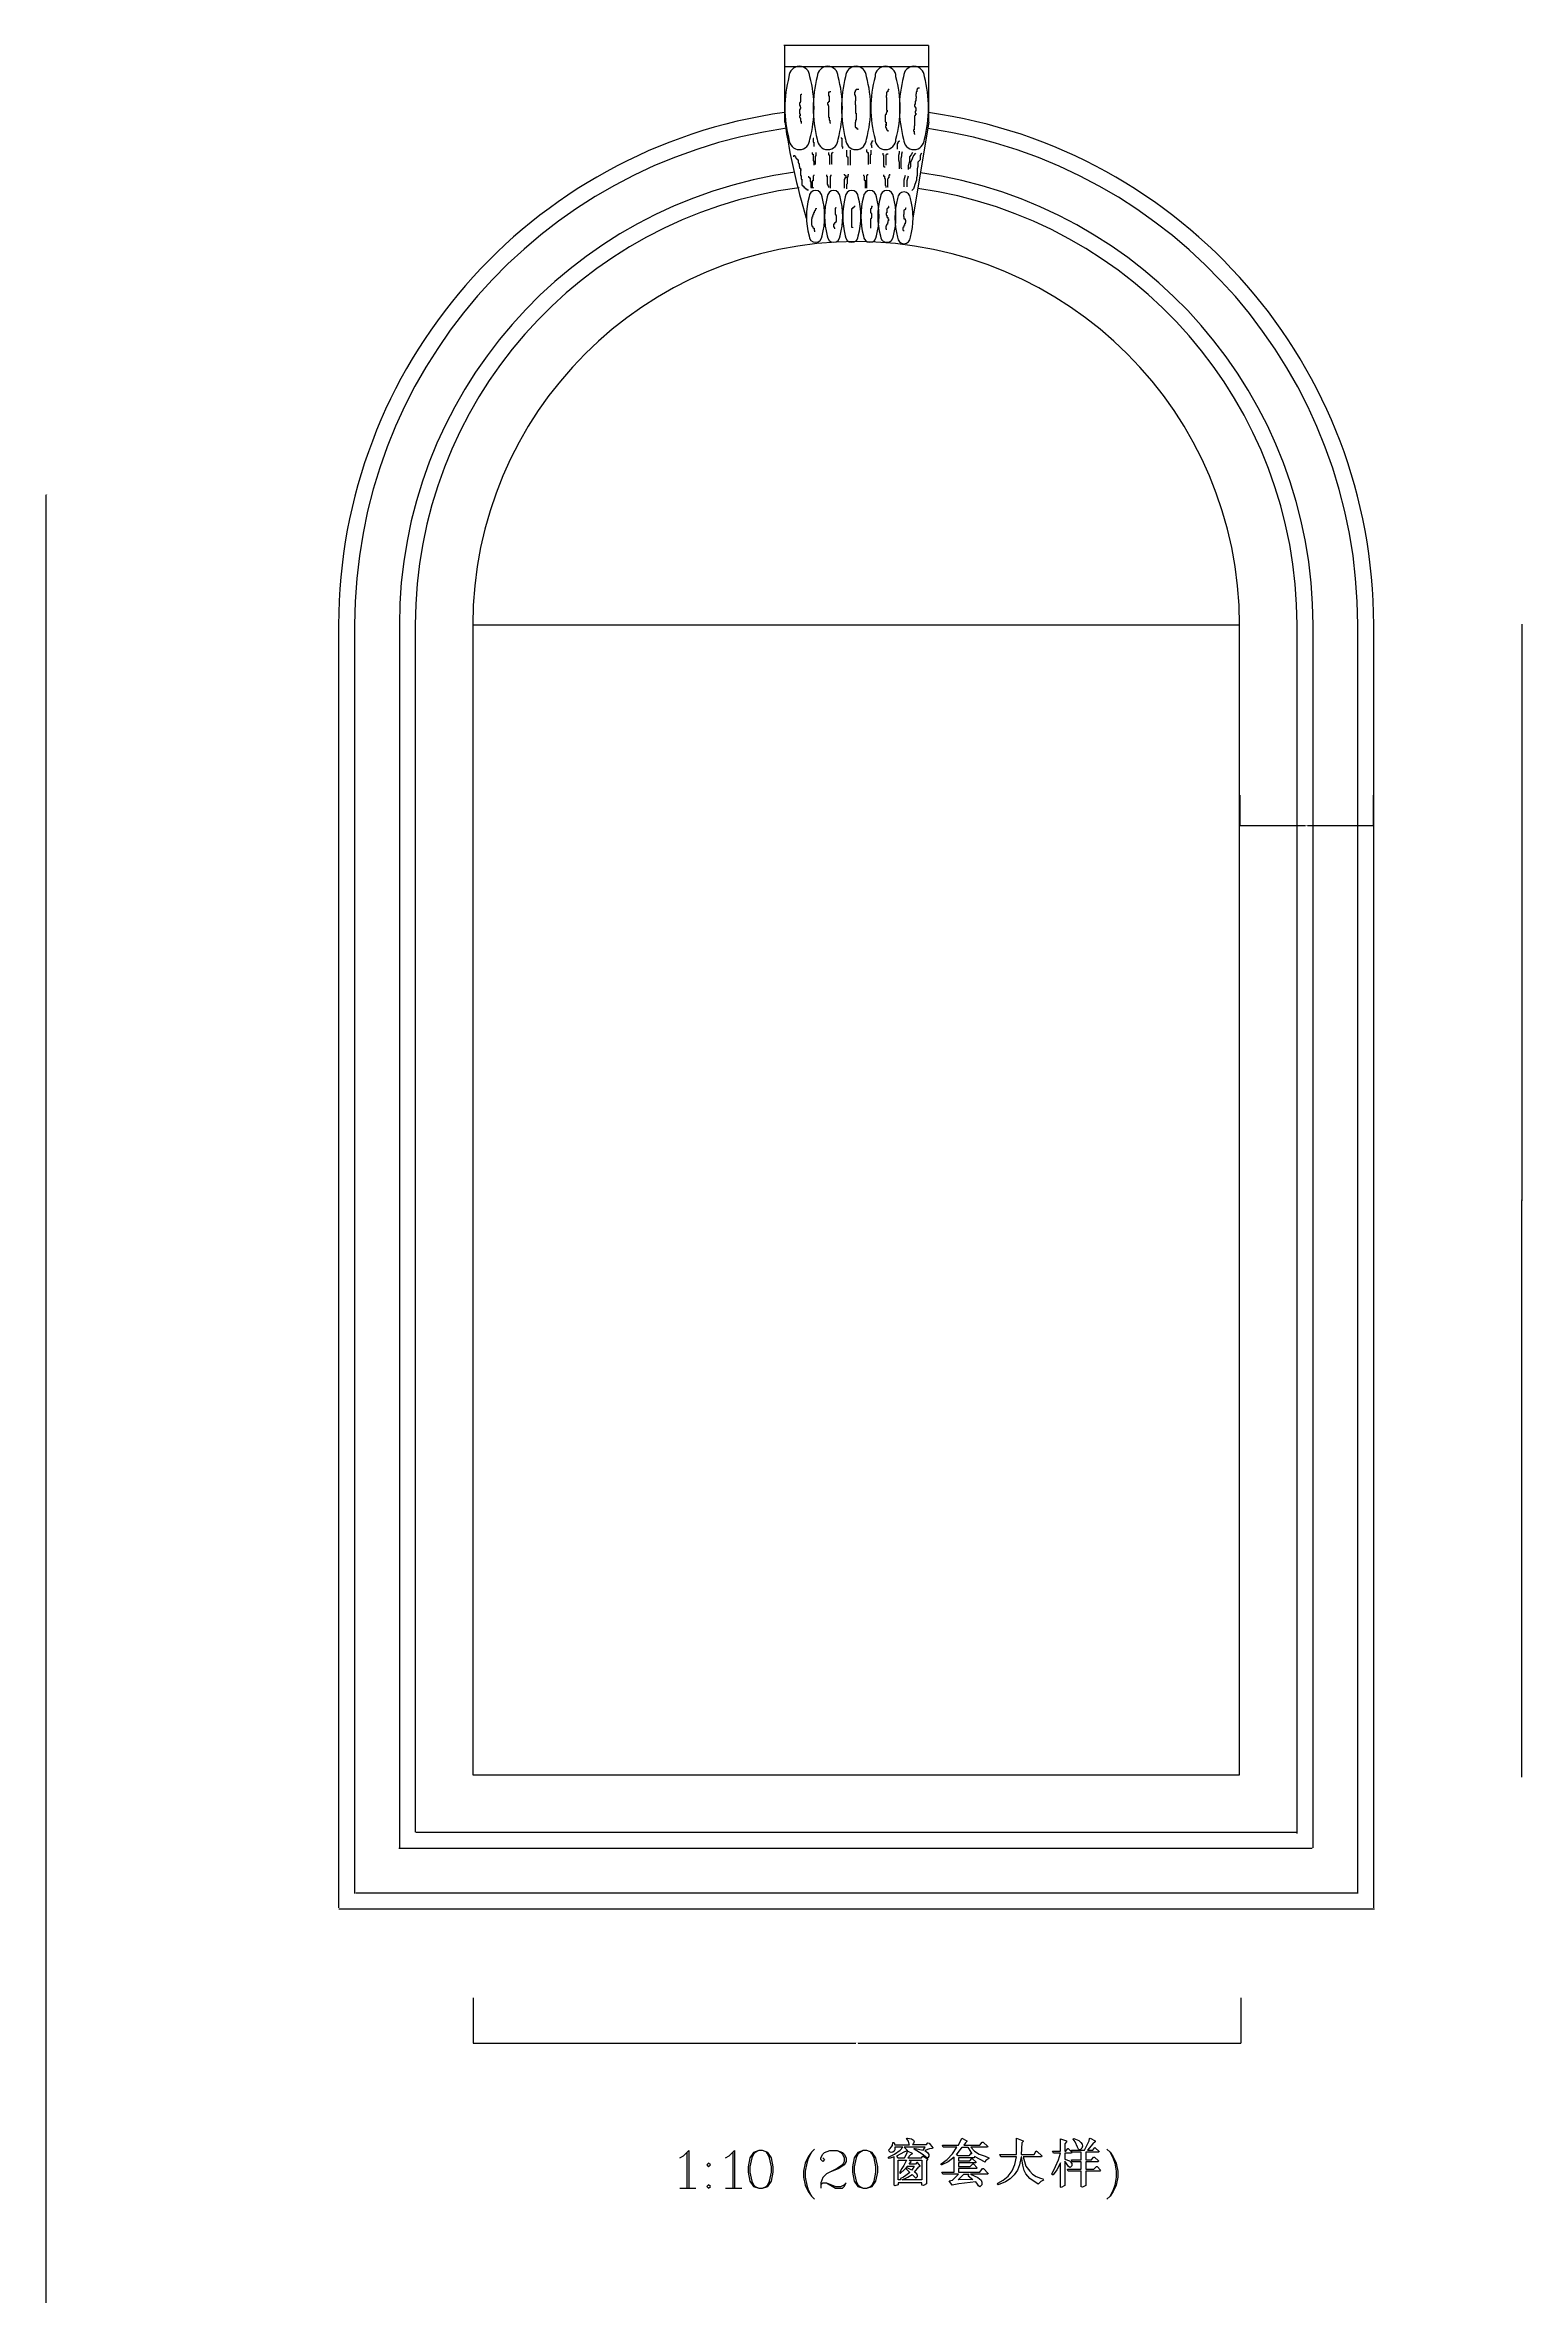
# Model space of a CAD drawing. Header units: metres. Extents: x -2 to 2311, y 0 to 3534.
import ezdxf

# ---------------------------------------------------------------- set-up
doc = ezdxf.new("R2010")
doc.units = ezdxf.units.M
doc.dimstyles.get("Standard").update_dxf_attribs({"dimtxt": 2.5, "dimasz": 2.5, "dimexe": 1.25, "dimexo": 0.625, "dimtad": 1, "dimcen": 2.5, "dimazin": 3, "dimtfac": 1, "dimtmove": 0, "dimatfit": 3})

# ---------------------------------------------------------------- blocks, each defined once
blk = doc.blocks.new('*D1')
for p, q in [((668.13, 477.36), (668.13, 406.72)), ((1869.76, 477.36), (1869.76, 406.72)), ((668.38, 406.72), (1266.945, 406.72)), ((1270.945, 406.72), (1869.51, 406.72))]:
    blk.add_line(p, q)
at = {"layer": 'Defpoints'}
for p in [(668.13, 477.36), (1869.76, 477.36), (668.13, 406.72)]:
    blk.add_point(p, dxfattribs=at)
at = {"insert": (1268.945, 406.72), "char_height": 1, "attachment_point": 5}
blk.add_mtext('1200', dxfattribs=at)
blk = doc.blocks.new('*D2')
for p, q in [((2309.57, 2627.84), (2309.57, 1725.27)), ((2309.32, 1725.27), (2309.07, 1725.27)), ((2309.57, 822.69), (2309.57, 1725.27)), ((2309.57, 1725.27), (2309.57, 1725.27)), ((2309.82, 1725.27), (2310.07, 1725.27))]:
    blk.add_line(p, q)
at = {"layer": 'Defpoints'}
for p in [(2309.57, 2627.84), (2309.57, 1725.27), (2309.57, 822.69)]:
    blk.add_point(p, dxfattribs=at)
at = {"insert": (2309.57, 1726.395), "char_height": 1, "attachment_point": 5}
blk.add_mtext('1800', dxfattribs=at)
blk = doc.blocks.new('*D3')
for p, q in [((-0.25, 2829.5), (-0.5, 2829.5)), ((0, 0), (0, 2829.5)), ((0, 0), (0, 2829.5)), ((0, 2829.5), (0, 2829.5)), ((0.25, 2829.5), (0.5, 2829.5))]:
    blk.add_line(p, q)
at = {"layer": 'Defpoints'}
for p in [(0, 2829.5), (0, 0), (0, 0)]:
    blk.add_point(p, dxfattribs=at)
at = {"insert": (0, 2830.625), "char_height": 1, "attachment_point": 5}
blk.add_mtext('R600', dxfattribs=at)
blk = doc.blocks.new('*D4')
for p, q in [((1868.32, 2359.85), (1868.32, 2312.5)), ((2076.81, 2359.85), (2076.81, 2312.5)), ((1868.57, 2312.5), (1971.065, 2312.5)), ((1974.065, 2312.5), (2076.56, 2312.5))]:
    blk.add_line(p, q)
at = {"layer": 'Defpoints'}
for p in [(1868.32, 2359.85), (2076.81, 2359.85), (1868.32, 2312.5)]:
    blk.add_point(p, dxfattribs=at)
at = {"insert": (1972.565, 2312.5), "char_height": 1, "attachment_point": 5}
blk.add_mtext('200', dxfattribs=at)

msp = doc.modelspace()

# ---------------------------------------------------------------- linework, layer by layer
for p, q in [((1155.32, 3534.08), (1155.32, 3413.66)), ((1381.09, 3533.55), (1154.69, 3533.55)), ((1155.32, 3500.43), (1381.09, 3500.43)), ((1364.73, 3533.55), (1169.19, 3533.55)), ((1381.09, 3533.55), (1381.09, 3413.66)), ((1267.53, 3463.67), (1266.7, 3463.67)), ((1266.7, 3463.67), (1266.7, 3462.84)), ((1271.66, 3464.49), (1267.53, 3464.49)), ((1267.53, 3464.49), (1267.53, 3463.67)), ((1317.9, 3463.67), (1317.08, 3463.67)), ((1317.08, 3463.67), (1317.08, 3461.19)), ((1318.73, 3464.49), (1317.9, 3464.49)), ((1317.9, 3464.49), (1317.9, 3463.67)), ((1318.73, 3465.32), (1318.73, 3464.49)), ((1363.32, 3464.49), (1362.5, 3464.49)), ((1362.5, 3464.49), (1362.5, 3461.19)), ((1364.97, 3466.14), (1363.32, 3466.14)), ((1363.32, 3466.14), (1363.32, 3464.49)), ((1366.62, 3466.97), (1364.97, 3466.97)), ((1364.97, 3466.97), (1364.97, 3466.14)), ((1179.99, 3443.86), (1179.17, 3443.86)), ((1179.17, 3443.86), (1179.17, 3439.74)), ((1179.17, 3439.74), (1179.99, 3439.74)), ((1179.99, 3433.13), (1179.17, 3433.13)), ((1179.17, 3433.13), (1179.17, 3426.53)), ((1180.82, 3445.51), (1179.99, 3445.51)), ((1179.99, 3445.51), (1179.99, 3443.86)), ((1179.99, 3439.74), (1179.99, 3437.26)), ((1179.99, 3437.26), (1180.82, 3437.26)), ((1180.82, 3434.79), (1179.99, 3434.79)), ((1179.99, 3434.79), (1179.99, 3433.13)), ((1181.64, 3456.24), (1180.82, 3456.24)), ((1180.82, 3456.24), (1180.82, 3445.51)), ((1180.82, 3437.26), (1180.82, 3434.79)), ((1182.47, 3457.07), (1181.64, 3457.07)), ((1181.64, 3457.07), (1181.64, 3456.24)), ((1223.76, 3443.86), (1222.93, 3443.86)), ((1222.93, 3443.86), (1222.93, 3441.39)), ((1222.93, 3441.39), (1223.76, 3441.39)), ((1224.59, 3444.69), (1223.76, 3444.69)), ((1223.76, 3444.69), (1223.76, 3443.86)), ((1223.76, 3441.39), (1223.76, 3438.91)), ((1223.76, 3438.91), (1224.59, 3438.91)), ((1226.24, 3460.37), (1224.59, 3460.37)), ((1224.59, 3460.37), (1224.59, 3454.59)), ((1224.59, 3454.59), (1225.41, 3454.59)), ((1225.41, 3445.51), (1224.59, 3445.51)), ((1224.59, 3445.51), (1224.59, 3444.69)), ((1224.59, 3438.91), (1224.59, 3421.58)), ((1225.41, 3454.59), (1225.41, 3445.51)), ((1227.89, 3461.19), (1226.24, 3461.19)), ((1226.24, 3461.19), (1226.24, 3460.37)), ((1265.88, 3460.37), (1265.05, 3460.37)), ((1265.05, 3460.37), (1265.05, 3456.24)), ((1265.05, 3456.24), (1265.88, 3456.24)), ((1266.7, 3462.84), (1265.88, 3462.84)), ((1265.88, 3462.84), (1265.88, 3460.37)), ((1265.88, 3456.24), (1265.88, 3453.77)), ((1265.88, 3453.77), (1266.7, 3453.77)), ((1266.7, 3447.16), (1265.88, 3447.16)), ((1265.88, 3447.16), (1265.88, 3440.56)), ((1265.88, 3440.56), (1266.7, 3440.56)), ((1266.7, 3453.77), (1266.7, 3447.16)), ((1266.7, 3440.56), (1266.7, 3427.36)), ((1315.42, 3455.42), (1314.6, 3455.42)), ((1314.6, 3455.42), (1314.6, 3452.12)), ((1314.6, 3452.12), (1315.42, 3452.12)), ((1315.42, 3428.18), (1314.6, 3428.18)), ((1314.6, 3428.18), (1314.6, 3425.71)), ((1316.25, 3460.37), (1315.42, 3460.37)), ((1315.42, 3460.37), (1315.42, 3455.42)), ((1315.42, 3452.12), (1315.42, 3432.31)), ((1315.42, 3432.31), (1316.25, 3432.31)), ((1316.25, 3429.83), (1315.42, 3429.83)), ((1315.42, 3429.83), (1315.42, 3428.18)), ((1317.08, 3461.19), (1316.25, 3461.19)), ((1316.25, 3461.19), (1316.25, 3460.37)), ((1316.25, 3432.31), (1316.25, 3429.83)), ((1360.02, 3441.39), (1359.19, 3441.39)), ((1359.19, 3441.39), (1359.19, 3438.09)), ((1359.19, 3438.09), (1360.02, 3438.09)), ((1360.84, 3446.34), (1360.02, 3446.34)), ((1360.02, 3446.34), (1360.02, 3441.39)), ((1360.02, 3438.09), (1360.02, 3436.44)), ((1360.02, 3436.44), (1360.84, 3436.44)), ((1360.84, 3430.66), (1360.02, 3430.66)), ((1360.02, 3430.66), (1360.02, 3427.36)), ((1361.67, 3457.89), (1360.84, 3457.89)), ((1360.84, 3457.89), (1360.84, 3453.77)), ((1360.84, 3453.77), (1361.67, 3453.77)), ((1361.67, 3451.29), (1360.84, 3451.29)), ((1360.84, 3451.29), (1360.84, 3446.34)), ((1360.84, 3436.44), (1360.84, 3430.66)), ((1362.5, 3461.19), (1361.67, 3461.19)), ((1361.67, 3461.19), (1361.67, 3457.89)), ((1361.67, 3453.77), (1361.67, 3451.29)), ((1179.17, 3426.53), (1179.99, 3426.53)), ((1179.99, 3423.23), (1179.17, 3423.23)), ((1179.17, 3423.23), (1179.17, 3420.76)), ((1179.17, 3420.76), (1179.99, 3420.76)), ((1179.99, 3426.53), (1179.99, 3423.23)), ((1179.99, 3420.76), (1179.99, 3419.93)), ((1179.99, 3419.93), (1180.82, 3419.93)), ((1180.82, 3419.93), (1180.82, 3414.98)), ((1180.82, 3414.98), (1181.64, 3414.98)), ((1181.64, 3414.98), (1181.64, 3411.68)), ((1224.59, 3421.58), (1225.41, 3421.58)), ((1225.41, 3421.58), (1225.41, 3416.63)), ((1225.41, 3416.63), (1226.24, 3416.63)), ((1226.24, 3416.63), (1226.24, 3412.5)), ((1226.24, 3412.5), (1227.06, 3412.5)), ((1227.06, 3412.5), (1227.06, 3411.68)), ((1266.7, 3413.33), (1265.88, 3413.33)), ((1265.88, 3413.33), (1265.88, 3405.9)), ((1265.88, 3405.9), (1266.7, 3405.9)), ((1266.7, 3427.36), (1267.53, 3427.36)), ((1267.53, 3416.63), (1266.7, 3416.63)), ((1266.7, 3416.63), (1266.7, 3413.33)), ((1266.7, 3405.9), (1266.7, 3405.08)), ((1266.7, 3405.08), (1268.35, 3405.08)), ((1267.53, 3427.36), (1267.53, 3416.63)), ((1268.35, 3405.08), (1268.35, 3403.43)), ((1268.35, 3403.43), (1270, 3403.43)), ((1270, 3403.43), (1270, 3402.6)), ((1270, 3402.6), (1270.83, 3402.6)), ((1313.77, 3424.88), (1312.95, 3424.88)), ((1312.95, 3424.88), (1312.95, 3414.15)), ((1312.95, 3414.15), (1313.77, 3414.15)), ((1314.6, 3425.71), (1313.77, 3425.71)), ((1313.77, 3425.71), (1313.77, 3424.88)), ((1313.77, 3414.15), (1313.77, 3413.33)), ((1313.77, 3413.33), (1314.6, 3413.33)), ((1314.6, 3410.03), (1313.77, 3410.03)), ((1313.77, 3410.03), (1313.77, 3409.2)), ((1313.77, 3409.2), (1314.6, 3409.2)), ((1314.6, 3407.55), (1313.77, 3407.55)), ((1313.77, 3407.55), (1313.77, 3405.08)), ((1313.77, 3405.08), (1314.6, 3405.08)), ((1314.6, 3413.33), (1314.6, 3410.03)), ((1314.6, 3409.2), (1314.6, 3407.55)), ((1314.6, 3405.08), (1314.6, 3403.43)), ((1314.6, 3403.43), (1315.42, 3403.43)), ((1315.42, 3403.43), (1315.42, 3401.78)), ((1315.42, 3401.78), (1316.25, 3401.78)), ((1316.25, 3401.78), (1316.25, 3400.95)), ((1316.25, 3400.95), (1317.08, 3400.95)), ((1317.08, 3400.95), (1317.08, 3399.3)), ((1317.08, 3399.3), (1317.9, 3399.3)), ((1381.65, 3413.66), (1356.32, 3263.96)), ((1358.37, 3401.78), (1357.54, 3401.78)), ((1357.54, 3401.78), (1357.54, 3399.3)), ((1357.54, 3399.3), (1358.37, 3399.3)), ((1359.19, 3407.55), (1358.37, 3407.55)), ((1358.37, 3407.55), (1358.37, 3401.78)), ((1358.37, 3399.3), (1358.37, 3395.17)), ((1358.37, 3395.17), (1359.19, 3395.17)), ((1360.02, 3423.23), (1359.19, 3423.23)), ((1359.19, 3423.23), (1359.19, 3407.55)), ((1359.19, 3395.17), (1359.19, 3394.35)), ((1360.02, 3427.36), (1360.84, 3427.36)), ((1360.84, 3424.88), (1360.02, 3424.88)), ((1360.02, 3424.88), (1360.02, 3423.23)), ((1360.84, 3427.36), (1360.84, 3424.88)), ((1169.26, 3360.51), (1170.08, 3360.51)), ((1170.08, 3360.51), (1170.08, 3361.34)), ((1170.08, 3361.34), (1171.73, 3361.34)), ((1171.73, 3361.34), (1171.73, 3359.69)), ((1171.73, 3359.69), (1172.56, 3359.69)), ((1172.56, 3359.69), (1172.56, 3358.04)), ((1172.56, 3358.04), (1173.39, 3358.04)), ((1173.39, 3358.04), (1173.39, 3357.21)), ((1198.99, 3365.99), (1198.99, 3363.66)), ((1198.99, 3363.66), (1200.15, 3363.66)), ((1200.15, 3363.66), (1200.15, 3353.2)), ((1201.46, 3387.75), (1200.64, 3387.75)), ((1200.64, 3387.75), (1200.64, 3381.97)), ((1200.64, 3381.97), (1201.46, 3381.97)), ((1201.46, 3381.97), (1201.46, 3375.37)), ((1204.8, 3360.17), (1203.64, 3360.17)), ((1203.64, 3360.17), (1203.64, 3347.38)), ((1204.8, 3365.99), (1204.8, 3360.17)), ((1224.58, 3365.99), (1224.58, 3362.5)), ((1224.58, 3362.5), (1225.75, 3362.5)), ((1225.75, 3362.5), (1225.75, 3347.38)), ((1230.4, 3364.82), (1229.24, 3364.82)), ((1229.24, 3364.82), (1229.24, 3348.55)), ((1231.56, 3365.99), (1230.4, 3364.82)), ((1244.4, 3389.4), (1244.4, 3388.57)), ((1244.4, 3388.57), (1245.23, 3388.57)), ((1245.23, 3388.57), (1245.23, 3375.37)), ((1245.23, 3375.37), (1246.06, 3375.37)), ((1246.06, 3375.37), (1246.06, 3372.89)), ((1246.06, 3372.89), (1246.88, 3372.89)), ((1252.51, 3369.48), (1252.51, 3360.17)), ((1252.51, 3360.17), (1253.67, 3359.01)), ((1253.67, 3359.01), (1254.83, 3359.01)), ((1254.83, 3359.01), (1254.83, 3346.22)), ((1258.32, 3369.48), (1258.32, 3346.22)), ((1283.92, 3370.64), (1283.92, 3367.15)), ((1283.92, 3367.15), (1285.08, 3367.15)), ((1285.08, 3367.15), (1285.08, 3365.99)), ((1285.08, 3365.99), (1286.25, 3365.99)), ((1286.25, 3365.99), (1286.25, 3347.38)), ((1290.9, 3362.5), (1289.74, 3362.5)), ((1289.74, 3362.5), (1289.74, 3348.55)), ((1291.48, 3380.32), (1290.65, 3380.32)), ((1290.65, 3380.32), (1290.65, 3377.84)), ((1290.65, 3377.84), (1291.48, 3377.84)), ((1290.9, 3369.48), (1290.9, 3362.5)), ((1292.3, 3381.97), (1291.48, 3381.97)), ((1291.48, 3381.97), (1291.48, 3380.32)), ((1291.48, 3377.84), (1291.48, 3374.54)), ((1291.48, 3374.54), (1292.3, 3374.54)), ((1293.95, 3383.62), (1292.3, 3383.62)), ((1292.3, 3383.62), (1292.3, 3381.97)), ((1292.3, 3374.54), (1292.3, 3373.72)), ((1293.95, 3384.45), (1293.95, 3383.62)), ((1309.51, 3364.82), (1309.51, 3362.5)), ((1309.51, 3362.5), (1310.68, 3362.5)), ((1310.68, 3362.5), (1310.68, 3343.9)), ((1315.33, 3362.5), (1314.17, 3362.5)), ((1314.17, 3362.5), (1314.17, 3346.22)), ((1317.66, 3363.66), (1315.33, 3363.66)), ((1315.33, 3363.66), (1315.33, 3362.5)), ((1332.77, 3380.32), (1331.94, 3380.32)), ((1331.94, 3380.32), (1331.94, 3371.24)), ((1333.59, 3381.97), (1332.77, 3381.97)), ((1332.77, 3381.97), (1332.77, 3380.32)), ((1334.42, 3382.79), (1333.59, 3382.79)), ((1333.59, 3382.79), (1333.59, 3381.97)), ((1335.11, 3364.82), (1333.95, 3361.34)), ((1333.95, 3361.34), (1333.95, 3354.36)), ((1335.24, 3383.62), (1334.42, 3383.62)), ((1334.42, 3383.62), (1334.42, 3382.79)), ((1335.11, 3368.31), (1335.11, 3364.82)), ((1335.24, 3384.45), (1335.24, 3383.62)), ((1338.6, 3360.17), (1337.44, 3356.69)), ((1339.76, 3367.15), (1338.6, 3363.66)), ((1338.6, 3363.66), (1338.6, 3360.17)), ((1353.73, 3362.5), (1351.4, 3359.01)), ((1351.4, 3359.01), (1351.4, 3352.04)), ((1356.05, 3365.99), (1353.73, 3362.5)), ((1356.05, 3357.85), (1354.89, 3354.36)), ((1357.22, 3361.34), (1356.05, 3357.85)), ((1360.71, 3364.82), (1357.22, 3361.34)), ((1370.01, 3364.82), (1367.69, 3361.34)), ((1367.69, 3361.34), (1367.69, 3354.36)), ((1173.39, 3357.21), (1174.21, 3357.21)), ((1174.21, 3357.21), (1174.21, 3356.39)), ((1174.21, 3356.39), (1175.04, 3356.39)), ((1175.04, 3356.39), (1175.04, 3355.56)), ((1175.04, 3355.56), (1175.86, 3355.56)), ((1175.86, 3355.56), (1175.86, 3354.74)), ((1175.86, 3354.74), (1176.69, 3354.74)), ((1176.69, 3354.74), (1176.69, 3349.78)), ((1176.69, 3349.78), (1177.51, 3349.78)), ((1177.51, 3349.78), (1177.51, 3348.96)), ((1177.51, 3348.96), (1178.34, 3348.96)), ((1178.34, 3348.96), (1178.34, 3344.01)), ((1178.34, 3344.01), (1179.17, 3344.01)), ((1179.17, 3344.01), (1179.17, 3341.53)), ((1179.17, 3341.53), (1180.82, 3341.53)), ((1180.82, 3341.53), (1180.82, 3339.06)), ((1180.82, 3339.06), (1181.64, 3339.06)), ((1181.64, 3338.23), (1180.82, 3338.23)), ((1180.82, 3338.23), (1180.82, 3329.98)), ((1180.82, 3329.98), (1181.64, 3329.98)), ((1181.64, 3339.06), (1181.64, 3338.23)), ((1181.64, 3329.98), (1181.64, 3324.2)), ((1181.64, 3324.2), (1182.47, 3324.2)), ((1182.47, 3324.2), (1182.47, 3315.12)), ((1193.17, 3328.78), (1193.17, 3327.62)), ((1193.17, 3327.62), (1194.33, 3327.62)), ((1194.33, 3327.62), (1194.33, 3326.46)), ((1194.33, 3326.46), (1195.5, 3326.46)), ((1195.5, 3326.46), (1195.5, 3320.64)), ((1200.15, 3353.2), (1201.31, 3353.2)), ((1201.31, 3329.94), (1200.15, 3328.78)), ((1200.15, 3328.78), (1200.15, 3321.81)), ((1201.31, 3353.2), (1201.31, 3346.22)), ((1201.31, 3331.11), (1201.31, 3329.94)), ((1221.09, 3331.11), (1221.09, 3328.78)), ((1221.09, 3328.78), (1222.26, 3328.78)), ((1222.26, 3328.78), (1222.26, 3315.99)), ((1228.07, 3328.78), (1226.91, 3328.78)), ((1226.91, 3328.78), (1226.91, 3310.18)), ((1228.07, 3331.11), (1228.07, 3328.78)), ((1229.24, 3348.55), (1230.4, 3348.55)), ((1249.02, 3332.27), (1249.02, 3331.11)), ((1249.02, 3331.11), (1250.18, 3331.11)), ((1250.18, 3324.13), (1249.02, 3324.13)), ((1249.02, 3324.13), (1249.02, 3310.18)), ((1250.18, 3331.11), (1250.18, 3329.94)), ((1250.18, 3329.94), (1251.34, 3329.94)), ((1251.34, 3326.46), (1250.18, 3326.46)), ((1250.18, 3326.46), (1250.18, 3324.13)), ((1251.34, 3329.94), (1251.34, 3326.46)), ((1254.83, 3327.62), (1253.67, 3327.62)), ((1253.67, 3327.62), (1253.67, 3317.16)), ((1256, 3331.11), (1254.83, 3331.11)), ((1254.83, 3331.11), (1254.83, 3327.62)), ((1279.27, 3331.11), (1279.27, 3329.94)), ((1279.27, 3329.94), (1280.43, 3328.78)), ((1280.43, 3328.78), (1280.43, 3322.97)), ((1280.43, 3322.97), (1281.59, 3322.97)), ((1281.59, 3322.97), (1281.59, 3310.18)), ((1285.08, 3329.94), (1283.92, 3329.94)), ((1283.92, 3329.94), (1283.92, 3310.18)), ((1286.25, 3331.11), (1285.08, 3331.11)), ((1285.08, 3331.11), (1285.08, 3329.94)), ((1310.68, 3343.9), (1311.84, 3343.9)), ((1310.68, 3331.11), (1310.68, 3328.78)), ((1310.68, 3328.78), (1311.84, 3328.78)), ((1311.84, 3343.9), (1311.84, 3342.73)), ((1311.84, 3328.78), (1311.84, 3325.29)), ((1311.84, 3325.29), (1313.01, 3325.29)), ((1313.01, 3325.29), (1313.01, 3314.83)), ((1317.66, 3325.29), (1316.5, 3324.13)), ((1316.5, 3324.13), (1316.5, 3312.5)), ((1318.82, 3326.46), (1317.66, 3326.46)), ((1317.66, 3326.46), (1317.66, 3325.29)), ((1319.99, 3329.94), (1318.82, 3329.94)), ((1318.82, 3329.94), (1318.82, 3326.46)), ((1319.99, 3332.27), (1319.99, 3329.94)), ((1333.95, 3354.36), (1335.11, 3350.87)), ((1335.11, 3350.87), (1335.11, 3340.41)), ((1337.44, 3356.69), (1337.44, 3342.73)), ((1337.44, 3342.73), (1338.6, 3340.41)), ((1344.42, 3329.94), (1342.09, 3322.97)), ((1342.09, 3322.97), (1342.09, 3312.5)), ((1347.91, 3325.29), (1346.75, 3321.81)), ((1349.07, 3328.78), (1347.91, 3325.29)), ((1351.4, 3352.04), (1349.07, 3345.06)), ((1349.07, 3345.06), (1349.07, 3339.25)), ((1352.56, 3343.9), (1351.4, 3340.41)), ((1354.89, 3354.36), (1352.56, 3350.87)), ((1352.56, 3350.87), (1352.56, 3343.9)), ((1361.87, 3322.97), (1359.54, 3315.99)), ((1363.03, 3329.94), (1361.87, 3326.46)), ((1361.87, 3326.46), (1361.87, 3322.97)), ((1364.2, 3343.9), (1363.03, 3340.41)), ((1363.03, 3340.41), (1363.03, 3329.94)), ((1367.69, 3354.36), (1364.2, 3350.87)), ((1364.2, 3350.87), (1364.2, 3343.9)), ((1182.47, 3315.12), (1183.3, 3315.12)), ((1183.3, 3315.12), (1183.3, 3314.3)), ((1183.3, 3314.3), (1184.12, 3314.3)), ((1184.12, 3314.3), (1184.12, 3313.47)), ((1184.12, 3313.47), (1185.77, 3313.47)), ((1185.77, 3313.47), (1185.77, 3311)), ((1185.77, 3311), (1187.42, 3311)), ((1187.42, 3311), (1187.42, 3310.17)), ((1187.42, 3310.17), (1188.25, 3310.17)), ((1188.25, 3310.17), (1188.25, 3309.35)), ((1188.25, 3309.35), (1189.9, 3309.35)), ((1189.9, 3309.35), (1189.9, 3308.52)), ((1189.9, 3308.52), (1190.73, 3308.52)), ((1190.73, 3308.52), (1190.73, 3307.7)), ((1190.73, 3307.7), (1193.2, 3307.7)), ((1195.5, 3320.64), (1196.66, 3320.64)), ((1196.66, 3320.64), (1196.66, 3311.34)), ((1196.66, 3311.34), (1197.82, 3311.34)), ((1197.82, 3311.34), (1197.82, 3310.18)), ((1200.15, 3321.81), (1198.99, 3321.81)), ((1198.99, 3321.81), (1198.99, 3311.34)), ((1198.99, 3311.34), (1200.15, 3311.34)), ((1200.15, 3311.34), (1200.15, 3310.18)), ((1222.26, 3315.99), (1223.42, 3315.99)), ((1223.42, 3315.99), (1223.42, 3313.67)), ((1223.42, 3313.67), (1224.58, 3313.67)), ((1224.58, 3313.67), (1224.58, 3311.34)), ((1253.67, 3317.16), (1252.51, 3315.99)), ((1252.51, 3315.99), (1252.51, 3309.02)), ((1313.01, 3314.83), (1314.17, 3313.67)), ((1314.17, 3313.67), (1314.17, 3311.34)), ((1316.5, 3312.5), (1317.66, 3312.5)), ((1346.75, 3321.81), (1346.75, 3312.5)), ((1357.22, 3309.02), (1354.89, 3306.69)), ((1358.38, 3312.5), (1357.22, 3309.02)), ((1359.54, 3315.99), (1358.38, 3312.5)), ((1198.46, 3262.31), (1197.63, 3262.31)), ((1197.63, 3262.31), (1197.63, 3252.41)), ((1197.63, 3252.41), (1198.46, 3252.41)), ((1199.29, 3264.78), (1198.46, 3264.78)), ((1198.46, 3264.78), (1198.46, 3262.31)), ((1198.46, 3252.41), (1198.46, 3250.75)), ((1200.11, 3267.26), (1199.29, 3267.26)), ((1199.29, 3267.26), (1199.29, 3264.78)), ((1200.94, 3268.91), (1200.11, 3268.91)), ((1200.11, 3268.91), (1200.11, 3267.26)), ((1201.76, 3271.39), (1200.94, 3271.39)), ((1200.94, 3271.39), (1200.94, 3268.91)), ((1202.59, 3273.86), (1201.76, 3273.86)), ((1201.76, 3273.86), (1201.76, 3271.39)), ((1203.42, 3274.69), (1202.59, 3274.69)), ((1202.59, 3274.69), (1202.59, 3273.86)), ((1204.24, 3276.34), (1203.42, 3276.34)), ((1203.42, 3276.34), (1203.42, 3274.69)), ((1205.07, 3277.99), (1204.24, 3277.99)), ((1204.24, 3277.99), (1204.24, 3276.34)), ((1205.07, 3278.81), (1205.07, 3277.99)), ((1233.97, 3254.06), (1232.32, 3254.06)), ((1232.32, 3254.06), (1232.32, 3249.93)), ((1234.8, 3255.71), (1233.97, 3255.71)), ((1233.97, 3255.71), (1233.97, 3254.06)), ((1235.62, 3278.81), (1234.8, 3278.81)), ((1234.8, 3278.81), (1234.8, 3268.91)), ((1234.8, 3268.91), (1235.62, 3268.91)), ((1235.62, 3256.53), (1234.8, 3256.53)), ((1234.8, 3256.53), (1234.8, 3255.71)), ((1236.45, 3279.64), (1235.62, 3279.64)), ((1235.62, 3279.64), (1235.62, 3278.81)), ((1235.62, 3268.91), (1235.62, 3267.26)), ((1235.62, 3267.26), (1236.45, 3267.26)), ((1236.45, 3258.18), (1235.62, 3258.18)), ((1235.62, 3258.18), (1235.62, 3256.53)), ((1236.45, 3267.26), (1236.45, 3258.18)), ((1262.05, 3277.99), (1260.4, 3277.99)), ((1260.4, 3277.99), (1260.4, 3249.1)), ((1263.7, 3279.64), (1262.05, 3279.64)), ((1262.05, 3279.64), (1262.05, 3277.99)), ((1264.53, 3280.46), (1263.7, 3280.46)), ((1263.7, 3280.46), (1263.7, 3279.64)), ((1266.18, 3281.29), (1264.53, 3281.29)), ((1264.53, 3281.29), (1264.53, 3280.46)), ((1290.95, 3277.99), (1290.13, 3277.99)), ((1290.13, 3277.99), (1290.13, 3271.39)), ((1290.13, 3271.39), (1290.95, 3271.39)), ((1290.95, 3262.31), (1290.13, 3262.31)), ((1290.13, 3262.31), (1290.13, 3247.45)), ((1291.78, 3278.81), (1290.95, 3278.81)), ((1290.95, 3278.81), (1290.95, 3277.99)), ((1290.95, 3271.39), (1290.95, 3270.56)), ((1290.95, 3270.56), (1291.78, 3270.56)), ((1291.78, 3263.96), (1290.95, 3263.96)), ((1290.95, 3263.96), (1290.95, 3262.31)), ((1292.6, 3281.29), (1291.78, 3281.29)), ((1291.78, 3281.29), (1291.78, 3278.81)), ((1291.78, 3270.56), (1291.78, 3263.96)), ((1292.6, 3282.11), (1292.6, 3281.29)), ((1315.73, 3271.39), (1314.9, 3271.39)), ((1314.9, 3271.39), (1314.9, 3268.09)), ((1314.9, 3268.09), (1315.73, 3268.09)), ((1315.73, 3252.41), (1314.9, 3252.41)), ((1314.9, 3252.41), (1314.9, 3250.75)), ((1316.55, 3277.99), (1315.73, 3277.99)), ((1315.73, 3277.99), (1315.73, 3271.39)), ((1315.73, 3268.09), (1315.73, 3264.78)), ((1315.73, 3264.78), (1317.38, 3264.78)), ((1316.55, 3254.06), (1315.73, 3254.06)), ((1315.73, 3254.06), (1315.73, 3252.41)), ((1317.38, 3278.81), (1316.55, 3278.81)), ((1316.55, 3278.81), (1316.55, 3277.99)), ((1317.38, 3256.53), (1316.55, 3256.53)), ((1316.55, 3256.53), (1316.55, 3254.06)), ((1318.2, 3279.64), (1317.38, 3279.64)), ((1317.38, 3279.64), (1317.38, 3278.81)), ((1317.38, 3264.78), (1317.38, 3262.31)), ((1317.38, 3262.31), (1318.2, 3262.31)), ((1318.2, 3259.01), (1317.38, 3259.01)), ((1317.38, 3259.01), (1317.38, 3256.53)), ((1319.03, 3281.29), (1318.2, 3281.29)), ((1318.2, 3281.29), (1318.2, 3279.64)), ((1318.2, 3262.31), (1318.2, 3259.01)), ((1341.66, 3269.06), (1341.66, 3265.76)), ((1342.48, 3269.06), (1341.66, 3269.06)), ((1341.66, 3265.76), (1342.48, 3265.76)), ((1342.48, 3275.66), (1342.48, 3269.06)), ((1343.31, 3275.66), (1342.48, 3275.66)), ((1342.48, 3265.76), (1342.48, 3262.46)), ((1342.48, 3262.46), (1344.14, 3262.46)), ((1342.48, 3251.73), (1342.48, 3250.08)), ((1343.31, 3251.73), (1342.48, 3251.73)), ((1343.31, 3276.49), (1343.31, 3275.66)), ((1344.14, 3276.49), (1343.31, 3276.49)), ((1343.31, 3254.21), (1343.31, 3251.73)), ((1344.14, 3254.21), (1343.31, 3254.21)), ((1344.14, 3277.31), (1344.14, 3276.49)), ((1344.96, 3277.31), (1344.14, 3277.31)), ((1344.14, 3262.46), (1344.14, 3259.98)), ((1344.14, 3259.98), (1344.96, 3259.98)), ((1344.14, 3256.68), (1344.14, 3254.21)), ((1344.96, 3256.68), (1344.14, 3256.68)), ((1344.96, 3278.96), (1344.96, 3277.31)), ((1345.79, 3278.96), (1344.96, 3278.96)), ((1344.96, 3259.98), (1344.96, 3256.68)), ((1198.46, 3250.75), (1199.29, 3250.75)), ((1199.29, 3250.75), (1199.29, 3249.93)), ((1199.29, 3249.93), (1200.11, 3249.93)), ((1200.11, 3249.93), (1200.11, 3248.28)), ((1200.11, 3248.28), (1200.94, 3248.28)), ((1200.94, 3248.28), (1200.94, 3247.45)), ((1200.94, 3247.45), (1201.76, 3247.45)), ((1201.76, 3247.45), (1201.76, 3244.15)), ((1201.76, 3244.15), (1202.59, 3244.15)), ((1202.59, 3244.15), (1202.59, 3241.68)), ((1232.32, 3249.93), (1233.14, 3249.93)), ((1233.14, 3249.93), (1233.14, 3248.28)), ((1233.14, 3248.28), (1233.97, 3248.28)), ((1233.97, 3248.28), (1233.97, 3246.63)), ((1260.4, 3249.1), (1262.05, 3249.1)), ((1262.05, 3249.1), (1262.05, 3248.28)), ((1314.9, 3250.75), (1314.07, 3250.75)), ((1314.07, 3250.75), (1314.07, 3246.63)), ((1314.07, 3246.63), (1314.9, 3246.63)), ((1314.9, 3246.63), (1314.9, 3244.98)), ((1340.83, 3248.43), (1340.83, 3244.3)), ((1341.66, 3248.43), (1340.83, 3248.43)), ((1340.83, 3244.3), (1341.66, 3244.3)), ((1341.66, 3250.08), (1341.66, 3248.43)), ((1342.48, 3250.08), (1341.66, 3250.08)), ((1341.66, 3244.3), (1341.66, 3242.65)), ((457.74, 2626.57), (457.74, 618.41)), ((482.74, 2626.57), (482.74, 640.96)), ((552.74, 2626.57), (552.74, 712.35)), ((577.74, 2626.57), (577.74, 736.57)), ((667.74, 2626.57), (667.74, 826.57)), ((667.74, 2626.57), (1867.74, 2626.57)), ((1867.74, 826.57), (1867.74, 2626.57)), ((1957.74, 734.9), (1957.74, 2626.57)), ((1982.74, 712.35), (1982.74, 2626.57)), ((2052.74, 640.96), (2052.74, 2626.57)), ((2077.74, 618.41), (2077.74, 2626.57)), ((667.74, 826.57), (1867.74, 826.57)), ((552.19, 711.57), (1981.14, 711.57)), ((578.52, 736.57), (1958.58, 736.57)), ((484.51, 641.57), (2052.59, 641.57)), ((458.18, 616.57), (2078.91, 616.57))]:
    msp.add_line(p, q)
for points in [[(1377.52, 247.95), (1380.05, 250.47), (1381.94, 249.84), (1387.61, 242.91), (1386.98, 241.65), (1382.57, 241.02), (1375, 238.5), (1379.41, 235.35), (1381.31, 232.2), (1381.31, 229.68), (1380.05, 227.16), (1378.15, 227.16), (1371.22, 232.83), (1362.4, 237.87), (1358.62, 240.39), (1358.62, 241.65), (1359.88, 241.65), (1372.48, 239.13), (1375.63, 243.54), (1342.87, 243.54), (1347.28, 239.13), (1347.28, 237.87), (1343.5, 236.61), (1330.9, 229.68), (1332.79, 227.16), (1343.5, 227.16), (1347.28, 234.72), (1347.91, 237.24), (1348.54, 237.24), (1355.47, 234.09), (1354.84, 232.83), (1352.95, 231.57), (1348.54, 227.16), (1369.96, 227.16), (1371.85, 229.68), (1372.48, 229.68), (1379.41, 225.27), (1379.41, 224.64), (1377.52, 222.12), (1377.52, 186.2), (1373.11, 183.68), (1370.59, 184.31), (1370.59, 188.09), (1333.42, 188.09), (1333.42, 184.94), (1328.38, 183.05), (1327.11, 184.31), (1327.11, 228.42), (1319.55, 225.9), (1318.29, 226.53), (1318.29, 227.79), (1327.75, 232.83), (1336.57, 239.13), (1340.98, 243.54), (1328.38, 243.54), (1328.38, 239.76), (1327.11, 237.24), (1325.22, 235.98), (1322.7, 235.35), (1320.81, 235.98), (1319.55, 237.24), (1318.92, 239.76), (1320.81, 241.65), (1322.7, 243.54), (1324.59, 246.06), (1325.22, 251.1), (1326.48, 251.1), (1327.11, 250.47), (1328.38, 247.32), (1351.06, 247.32), (1350.43, 248.58), (1349.8, 252.99), (1346.65, 257.4), (1347.28, 258.03), (1347.91, 258.03), (1354.21, 256.77), (1357.36, 254.88), (1358.62, 252.36), (1357.36, 249.21), (1356.1, 247.95)], [(1432.89, 258.03), (1441.08, 253.62), (1441.08, 252.36), (1438.56, 250.47), (1436.04, 246.69), (1461.25, 246.69), (1465.03, 251.73), (1466.29, 251.73), (1473.85, 244.8), (1473.22, 243.54), (1447.39, 243.54), (1453.06, 237.24), (1459.99, 232.83), (1469.44, 229.68), (1475.11, 227.16), (1475.11, 225.9), (1471.96, 224.01), (1470.07, 222.12), (1469.44, 220.23), (1453.06, 229.05), (1452.43, 227.16), (1427.85, 227.16), (1427.85, 222.12), (1445.5, 222.12), (1448.65, 225.9), (1449.28, 225.9), (1455.58, 220.23), (1454.95, 218.97), (1427.85, 218.97), (1427.85, 213.3), (1446.13, 213.3), (1450.54, 217.71), (1451.17, 217.71), (1456.84, 211.41), (1456.21, 210.15), (1427.85, 210.15), (1427.85, 204.47), (1461.25, 204.47), (1465.66, 210.15), (1466.92, 210.15), (1474.48, 202.58), (1473.85, 201.32), (1446.76, 201.32), (1458.1, 196.28), (1463.14, 191.87), (1464.4, 188.72), (1464.4, 184.94), (1462.51, 182.42), (1461.25, 181.79), (1459.36, 183.05), (1457.47, 185.57), (1454.95, 189.35), (1428.48, 186.2), (1417.77, 184.31), (1413.36, 191.24), (1418.4, 191.87), (1427.85, 201.32), (1403.28, 201.32), (1402.02, 204.47), (1420.92, 204.47), (1420.92, 227.79), (1411.47, 220.86), (1402.02, 215.82), (1400.76, 215.82), (1400.76, 217.71), (1410.21, 224.64), (1418.4, 233.46), (1425.33, 243.54), (1403.91, 243.54), (1402.65, 246.69), (1427.85, 246.69)], [(1518.78, 258.03), (1528.94, 253.59), (1528.94, 252.32), (1527.03, 250.41), (1525.76, 231.99), (1546.09, 231.99), (1549.27, 237.71), (1551.17, 237.07), (1558.16, 230.09), (1557.52, 228.82), (1528.94, 228.82), (1533.39, 214.21), (1539.74, 205.95), (1543.55, 201.5), (1549.27, 197.69), (1556.25, 195.15), (1560.06, 193.88), (1560.7, 191.97), (1556.89, 190.07), (1554.35, 187.53), (1552.44, 185.62), (1539.74, 194.51), (1533.39, 202.14), (1530.85, 207.22), (1528.3, 215.48), (1526.4, 228.82), (1525.76, 228.82), (1523.22, 216.11), (1520.05, 207.85), (1514.97, 200.23), (1508.61, 193.88), (1501.63, 189.43), (1490.19, 184.99), (1488.92, 185.62), (1489.56, 187.53), (1497.82, 191.97), (1505.44, 198.33), (1511.79, 206.58), (1516.24, 216.75), (1518.78, 228.82), (1494, 228.82), (1492.73, 231.99), (1518.78, 231.99)], [(1587.35, 256.75), (1596.96, 253.55), (1596.96, 252.27), (1594.39, 249.07), (1594.39, 237.54), (1595.67, 237.54), (1598.88, 241.39), (1599.52, 241.39), (1605.28, 235.62), (1604.64, 234.34), (1594.39, 234.34), (1594.39, 224.74), (1601.44, 222.17), (1603.36, 220.89), (1605.28, 218.33), (1605.28, 214.49), (1603.36, 212.57), (1602.08, 211.93), (1600.16, 213.21), (1596.96, 218.33), (1594.39, 221.53), (1594.39, 183.75), (1588.63, 180.55), (1587.35, 181.19), (1587.35, 218.97), (1581.59, 208.09), (1575.82, 200.4), (1574.54, 200.4), (1573.9, 201.68), (1579.67, 213.21), (1584.15, 224.1), (1587.35, 234.34), (1576.46, 234.34), (1575.18, 237.54), (1587.35, 237.54)], [(1604.64, 238.82), (1625.13, 238.82), (1632.18, 253.55), (1632.82, 257.39), (1634.1, 258.03), (1641.78, 253.55), (1641.78, 252.27), (1637.94, 249.07), (1629.61, 238.82), (1637.94, 238.82), (1641.14, 243.31), (1641.78, 242.67), (1648.18, 236.9), (1647.54, 235.62), (1627.05, 235.62), (1627.05, 224.1), (1636.02, 224.1), (1639.22, 227.94), (1640.5, 227.94), (1646.9, 222.17), (1646.26, 220.89), (1627.05, 220.89), (1627.05, 209.37), (1639.86, 209.37), (1643.7, 213.21), (1644.98, 213.21), (1650.11, 207.45), (1648.82, 206.16), (1627.05, 206.16), (1627.05, 183.75), (1621.93, 181.19), (1620.01, 181.83), (1620.01, 206.16), (1599.52, 206.16), (1598.24, 209.37), (1620.01, 209.37), (1620.01, 220.89), (1605.92, 220.89), (1604.64, 224.1), (1620.01, 224.1), (1620.01, 235.62), (1605.92, 235.62)], [(1608.48, 257.39), (1616.17, 254.19), (1619.37, 250.99), (1621.29, 248.43), (1621.93, 245.23), (1620.65, 242.03), (1618.73, 240.1), (1616.81, 239.46), (1615.53, 240.74), (1614.25, 243.95), (1610.4, 252.27), (1607.2, 256.11), (1607.84, 257.39)], [(1036.67, 218.65), (1033.86, 215.84), (1036.67, 213.03), (1039.48, 215.84)], [(1333.42, 223.38), (1346.65, 223.38), (1342.24, 215.19), (1339.09, 210.15), (1335.94, 204.47), (1335.94, 203.21), (1337.2, 203.21), (1343.5, 208.89), (1347.91, 213.93), (1358.62, 213.93), (1354.84, 207.62), (1347.28, 211.41), (1346.02, 210.78), (1346.02, 209.52), (1351.69, 203.84), (1345.39, 199.43), (1341.61, 196.91), (1337.2, 194.39), (1337.2, 192.5), (1333.42, 192.5)], [(1350.43, 223.38), (1370.59, 223.38), (1370.59, 192.5), (1339.72, 192.5), (1348.54, 196.91), (1355.47, 200.69), (1360.51, 195.65), (1361.77, 195.65), (1363.66, 197.54), (1363.66, 199.43), (1362.4, 201.95), (1359.25, 204.47), (1365.55, 212.67), (1368.07, 213.93), (1368.07, 214.56), (1363.66, 219.6), (1362.4, 219.6), (1360.51, 217.08), (1350.43, 217.08), (1352.95, 219.6), (1353.58, 220.86)], [(1433.52, 243.54), (1442.34, 243.54), (1448.65, 233.46), (1446.76, 233.46), (1444.24, 230.31), (1427.22, 230.31), (1424.7, 231.57)], [(1036.67, 184.9), (1033.86, 182.08), (1036.67, 179.27), (1039.48, 182.08)], [(1436.04, 201.32), (1444.24, 201.32), (1442.98, 200.06), (1442.98, 198.8), (1450.54, 193.13), (1427.22, 192.5)]]:
    msp.add_lwpolyline(points, close=True)
for points in [[(991.67, 227.09), (997.3, 229.9), (1005.74, 238.34), (1005.74, 179.26)], [(1002.92, 235.52), (1002.92, 179.26)], [(1063.21, 227.09), (1068.84, 229.9), (1077.28, 238.34), (1077.28, 179.26)], [(1074.46, 235.52), (1074.46, 179.26)], [(1115.41, 238.34), (1106.97, 235.53), (1101.34, 227.09), (1098.53, 213.03), (1098.53, 204.59), (1101.34, 190.52), (1106.97, 182.08), (1115.41, 179.27), (1121.03, 179.27), (1129.47, 182.08), (1135.1, 190.52), (1137.91, 204.59), (1137.91, 213.03), (1135.1, 227.09), (1129.47, 235.53), (1121.03, 238.34), (1115.41, 238.34), (1109.78, 235.54), (1106.97, 232.73), (1104.16, 227.1), (1101.35, 213.03), (1101.35, 204.59), (1104.16, 190.53), (1106.97, 184.9), (1109.78, 182.09), (1115.41, 179.29)], [(1121.03, 179.29), (1126.66, 182.09), (1129.47, 184.9), (1132.28, 190.53), (1135.09, 204.59), (1135.09, 213.03), (1132.28, 227.1), (1129.47, 232.73), (1126.66, 235.54)], [(1202.6, 240.8), (1197.68, 235.88), (1192.76, 228.5), (1187.85, 218.65), (1185.39, 206.34), (1185.39, 196.5), (1187.85, 184.19), (1192.76, 174.35), (1197.68, 166.96), (1202.6, 162.04)], [(1197.68, 235.88), (1192.77, 226.04), (1190.31, 218.65), (1187.85, 206.34), (1187.85, 196.5), (1190.31, 184.19), (1192.77, 176.81), (1197.68, 166.96)], [(1215.42, 227.09), (1218.23, 224.28), (1215.42, 221.47), (1212.6, 224.28), (1212.6, 227.09), (1215.41, 232.72), (1218.22, 235.53), (1226.66, 238.34), (1237.91, 238.34), (1246.35, 235.53), (1249.17, 232.72), (1251.97, 227.09), (1251.97, 221.47), (1249.17, 215.84), (1240.73, 210.21), (1226.66, 204.59), (1221.04, 201.78), (1215.41, 196.16), (1212.6, 187.72), (1212.6, 179.28)], [(1237.91, 238.35), (1243.54, 235.55), (1246.35, 232.73), (1249.16, 227.11), (1249.16, 221.48), (1246.35, 215.85), (1237.91, 210.23), (1226.66, 204.62)], [(1278.86, 238.34), (1270.42, 235.53), (1264.79, 227.09), (1261.98, 213.03), (1261.98, 204.59), (1264.79, 190.52), (1270.42, 182.08), (1278.86, 179.27), (1284.48, 179.27), (1292.92, 182.08), (1298.55, 190.52), (1301.36, 204.59), (1301.36, 213.03), (1298.55, 227.09), (1292.92, 235.53), (1284.48, 238.34), (1278.86, 238.34), (1273.23, 235.54), (1270.42, 232.73), (1267.61, 227.1), (1264.8, 213.03), (1264.8, 204.59), (1267.61, 190.53), (1270.42, 184.9), (1273.23, 182.09), (1278.86, 179.29)], [(1284.48, 179.29), (1290.11, 182.09), (1292.92, 184.9), (1295.73, 190.53), (1298.54, 204.59), (1298.54, 213.03), (1295.73, 227.1), (1292.92, 232.73), (1290.11, 235.54)], [(1660.11, 240.8), (1665.03, 235.88), (1669.95, 228.5), (1674.86, 218.65), (1677.32, 206.34), (1677.32, 196.5), (1674.86, 184.19), (1669.95, 174.35), (1665.03, 166.96), (1660.11, 162.04)], [(1665.03, 235.88), (1669.94, 226.04), (1672.4, 218.65), (1674.86, 206.34), (1674.86, 196.5), (1672.4, 184.19), (1669.94, 176.81), (1665.03, 166.96)], [(991.67, 179.26), (1016.99, 179.26)], [(1063.21, 179.26), (1088.53, 179.26)], [(1212.6, 184.93), (1215.41, 187.74), (1221.04, 187.74), (1235.1, 182.11), (1243.54, 182.11), (1249.17, 184.92), (1251.98, 187.73)], [(1221.04, 187.73), (1235.1, 179.29), (1246.35, 179.29), (1249.17, 182.11), (1251.97, 187.73)]]:
    msp.add_lwpolyline(points)
for centre, radius, start, end in [((1178.86, 3484.67), 16.3, 0, 180), ((1223.17, 3484.67), 16.3, 0, 180), ((1267.48, 3484.67), 16.3, 0, 180), ((1313.56, 3484.67), 16.3, 0, 180), ((1358.16, 3484.67), 16.3, 0, 180), ((1341.81, 3435.78), 185.79, 164.74, 195.26), ((1015.96, 3435.78), 185.79, 344.74, 15.26), ((1386.12, 3435.78), 185.79, 164.74, 195.26), ((1060.27, 3435.78), 185.79, 344.74, 15.26), ((1430.43, 3435.78), 185.79, 164.74, 195.26), ((1104.58, 3435.78), 185.79, 344.74, 15.26), ((1476.51, 3435.78), 185.79, 164.74, 195.26), ((1150.66, 3435.78), 185.79, 344.74, 15.26), ((1521.11, 3435.78), 185.79, 164.74, 195.26), ((1195.25, 3435.78), 185.79, 344.74, 15.26), ((1267.74, 2626.57), 810, 97.98, 180), ((1267.74, 2626.57), 810, 0, 81.96), ((1267.74, 2626.57), 785, 98, 180), ((2191.31, 3566.81), 1046.65, 188.41, 196.85), ((1267.74, 2626.57), 785, 0, 81.78), ((1178.86, 3386.9), 16.3, 180, 360), ((1223.17, 3386.9), 16.3, 180, 360), ((1267.48, 3386.9), 16.3, 180, 360), ((1313.56, 3386.9), 16.3, 180, 360), ((1358.16, 3386.9), 16.3, 180, 360), ((1267.74, 2626.57), 715, 97.71, 180), ((1267.74, 2626.57), 715, 0, 81.92), ((1267.74, 2626.57), 690, 97.45, 180), ((1305.44, 3266.08), 115.49, 164.74, 195.26), ((1204.15, 3296.47), 10.13, 0, 180), ((1102.89, 3266.08), 115.49, 344.74, 15.26), ((1333.8, 3266.08), 115.49, 164.74, 195.26), ((1232.51, 3296.47), 10.13, 0, 180), ((1131.24, 3266.08), 115.49, 344.74, 15.26), ((1362.16, 3266.08), 115.49, 164.74, 195.26), ((1260.87, 3296.47), 10.13, 0, 180), ((1159.6, 3266.08), 115.49, 344.74, 15.26), ((1390.52, 3266.08), 115.49, 164.74, 195.26), ((1289.22, 3296.47), 10.13, 0, 180), ((1187.96, 3266.08), 115.49, 344.74, 15.26), ((1417.1, 3266.08), 115.49, 164.74, 195.26), ((1315.81, 3296.47), 10.13, 0, 180), ((1214.55, 3266.08), 115.49, 344.74, 15.26), ((1443.86, 3263.76), 115.49, 164.74, 195.26), ((1342.57, 3294.14), 10.13, 0, 180), ((1241.31, 3263.76), 115.49, 344.74, 15.26), ((1267.74, 2626.57), 690, 0, 81.97), ((1267.74, 2626.57), 600, 0, 180), ((1204.15, 3235.69), 10.13, 180, 360), ((1232.51, 3235.69), 10.13, 180, 360), ((1260.87, 3235.69), 10.13, 180, 360), ((1289.22, 3235.69), 10.13, 180, 360), ((1315.81, 3235.69), 10.13, 180, 360), ((1342.57, 3233.37), 10.13, 180, 360)]:
    msp.add_arc(centre, radius, start, end)

# ---------------------------------------------------------------- dimensions: what is measured, and where the dimension line sits
for base, p1, p2, text, picture, middle in [((0, 2829.5), (0, 0), (0, 0), 'R600', '*D3', (0, 2830.625)), ((2309.57, 1725.27), (2309.57, 2627.84), (2309.57, 822.69), '1800', '*D2', (2309.57, 1726.395)), ((1868.32, 2312.5), (1868.32, 2359.85), (2076.81, 2359.85), '200', '*D4', (1972.565, 2312.5)), ((668.13, 406.72), (668.13, 477.36), (1869.76, 477.36), '1200', '*D1', (1268.945, 406.72))]:
    dim = msp.add_linear_dim(base=base, p1=p1, p2=p2, text=text, dimstyle='Standard')
    dim.commit()
    dim.dimension.update_dxf_attribs({"geometry": picture, "text_midpoint": middle})

doc.saveas('drawing.dxf')
